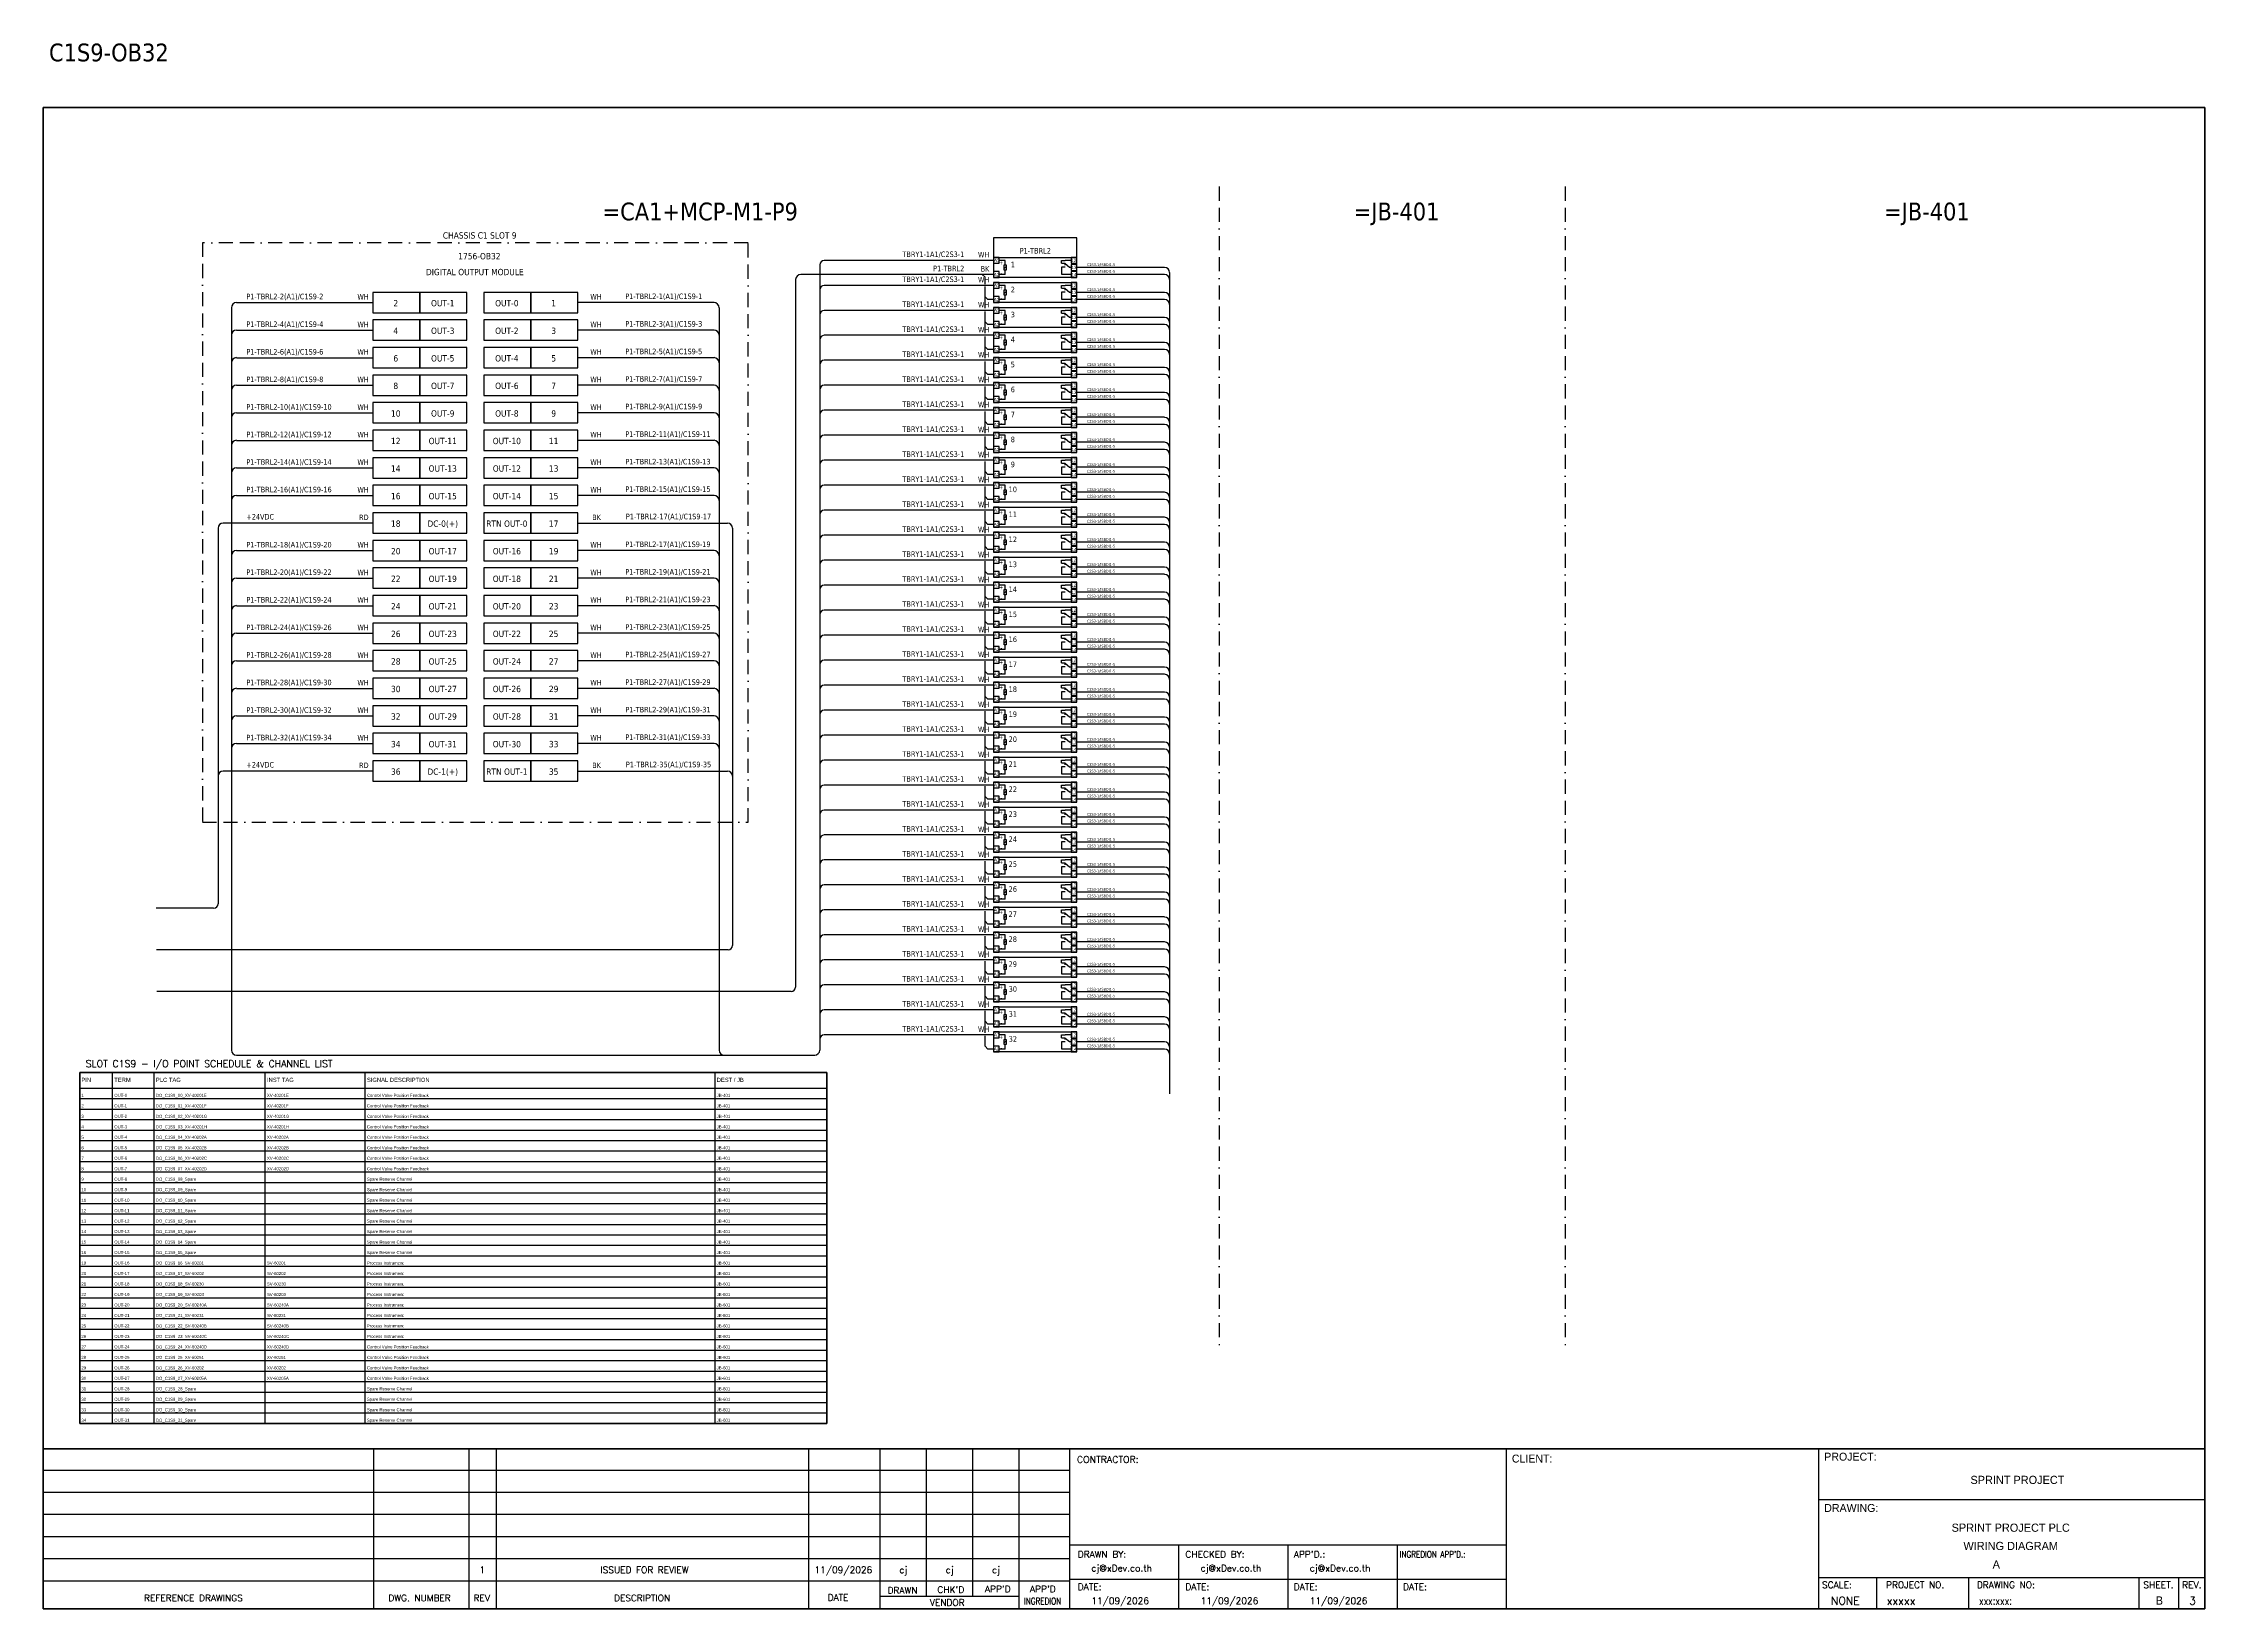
# Model space of a CAD drawing. Header units: millimetres. Extents: x 0 to 62600, y 0 to 14837.
# Drawn here: x 37740 to 41633, y 12017 to 14837 of the extents above; entities that cross this region are included whole.
import ezdxf
from ezdxf.enums import TextEntityAlignment as Align

# ---------------------------------------------------------------- set-up
doc = ezdxf.new("R2010")
doc.units = ezdxf.units.MM
doc.linetypes.add('BORDERX2', pattern=[88.9, 25.4, -12.7, 25.4, -12.7, 0, -12.7])
for name, color, linetype in [('GT_1', 9, 'Continuous'), ('HELPPOINT', 7, 'Continuous'), ('MEMBER', 7, 'Continuous'), ('x01001-FrameArea', 2, 'BORDERX2')]:
    doc.layers.add(name, color=color, linetype=linetype)
doc.layers.add('IE-EQUIP', color=253, linetype='Continuous', lineweight=25)
doc.layers.add('IE-WIRE', color=7, linetype='Continuous', lineweight=25)
doc.styles.add('HTX11', font='O8111901')
doc.styles.add('ROMANS', font='romans.shx', dxfattribs={"width": 0.85, "height": 25})
doc.styles.get("Standard").update_dxf_attribs({"font": 'arial.ttf'})
doc.styles.add('Tahoma', font='')
doc.styles.get('Tahoma').set_extended_font_data('Tahoma')

# ---------------------------------------------------------------- blocks, each defined once
blk = doc.blocks.new('xRY-SPDT-11')
at = {"color": 1, "ltscale": 25.4}
for p, q in [((0, 0), (0, -10.5)), ((10.4, 0), (0, 0)), ((0, 0), (150.3, 0)), ((0, 0), (0, -36)), ((10.4, -10.5), (10.4, 0)), ((140, 0), (140, -10.5)), ((150.3, 0), (140, 0)), ((150.3, -36), (150.3, 0)), ((150.3, -10.5), (150.3, 0)), ((150.3, -36), (150.3, 0)), ((0, -10.5), (10.4, -10.5)), ((0, -25.5), (0, -36)), ((10.4, -25.5), (0, -25.5)), ((0, -36), (10.4, -36)), ((150.3, -36), (0, -36)), ((20.7, -5.2), (10.4, -5.2)), ((10.4, -36), (10.4, -25.5)), ((20.7, -30.8), (10.4, -30.8)), ((22.8, -16.3), (19.4, -19.7)), ((20.7, -13.3), (20.7, -5.2)), ((20.7, -30.8), (20.7, -22.7)), ((122.2, -10.4), (122.2, -5.2)), ((122.2, -5.2), (128.9, -5.2)), ((122.2, -10.4), (128.9, -10.4)), ((123.2, -30.8), (123.2, -17)), ((123.2, -17), (128.9, -17)), ((140, -30.8), (123.2, -30.8)), ((140, -5.2), (128.9, -5.2)), ((128.9, -13.8), (128.9, -10.4)), ((136.9, -18), (128.9, -11.6)), ((140, -18), (136.9, -18)), ((140, -10.5), (150.3, -10.5)), ((140, -12.8), (140, -23.3)), ((150.3, -12.8), (140, -12.8)), ((140, -23.3), (150.3, -23.3)), ((140, -25.5), (140, -36)), ((150.3, -25.5), (140, -25.5)), ((140, -36), (150.3, -36)), ((150.3, -23.3), (150.3, -12.8)), ((150.3, -36), (150.3, -25.5))]:
    blk.add_line(p, q, dxfattribs=at)
blk.add_lwpolyline([(22.8, -22.7), (19.4, -22.7), (19.4, -13.3), (22.8, -13.3)], close=True, dxfattribs=at)
at = {"color": 1}
for s, p in [('A2', (5.4, -30.9)), ('A1', (5.8, -5)), ('12', (144.4, -5.3)), ('13', (144.8, -17.9)), ('14', (145, -30.8))]:
    blk.add_text(s, height=5.91, dxfattribs=at).set_placement(p, align=Align.MIDDLE_CENTER)
at = {"color": 1, "style": 'Tahoma'}
for s, p in [('+', (13.9, -9.3)), ('+', (13.9, -9.3)), ('-', (13.9, -28.2))]:
    blk.add_text(s, height=6.84, dxfattribs=at).set_placement(p, align=Align.MIDDLE_CENTER)
blk = doc.blocks.new('*U42')
at = {"layer": 'x01001-FrameArea'}
blk.add_blockref('xRY-SPDT-11', (-75.2, 18), dxfattribs=at)
blk = doc.blocks.new('*U39')
at = {"layer": 'x01001-FrameArea', "color": 0, "linetype": 'ByBlock', "lineweight": -2, "transparency": 16777216}
for p in [(0, 0), (0, -45), (0, -90), (0, -135), (0, -180), (0, -225), (0, -270), (0, -315), (0, -360), (0, -405), (0, -450), (0, -495), (0, -540), (0, -585), (0, -630), (0, -675), (0, -720), (0, -765), (0, -810), (0, -855), (0, -900), (0, -945), (0, -990), (0, -1035), (0, -1080), (0, -1125), (0, -1170), (0, -1215), (0, -1260), (0, -1305), (0, -1350), (0, -1395)]:
    blk.add_blockref('*U42', p, dxfattribs=at)
blk = doc.blocks.new('*U43')
at = {"color": 4, "style": 'Tahoma'}
for s, height, p in [('TBRY1-1A1/C2S3-1', 9.949, (36.2, -4.1)), ('WH', 9.95, (81.3, -4.8))]:
    blk.add_text(s, height=height, dxfattribs=at).set_placement(p, align=Align.RIGHT)
blk = doc.blocks.new('*U40')
at = {"layer": 'x01001-FrameArea', "color": 0, "linetype": 'ByBlock', "lineweight": -2, "transparency": 16777216}
for p in [(0, 0), (0, -45), (0, -90), (0, -135), (0, -180), (0, -225), (0, -270), (0, -315), (0, -360), (0, -405), (0, -450), (0, -495), (0, -540), (0, -585), (0, -630), (0, -675), (0, -720), (0, -765), (0, -810), (0, -855), (0, -900), (0, -945), (0, -990), (0, -1035), (0, -1080), (0, -1125), (0, -1170), (0, -1215), (0, -1260), (0, -1305), (0, -1350), (0, -1395)]:
    blk.add_blockref('*U43', p, dxfattribs=at)
blk = doc.blocks.new('*U44')
at = {"layer": 'IE-WIRE', "color": 4, "ltscale": 25.4}
for p, q in [((74.2, 7.2), (-83.4, 7.2)), ((74.2, -5.6), (-83.4, -5.6))]:
    blk.add_line(p, q, dxfattribs=at)
for centre in [(74.2, -2), (74.2, -14.8)]:
    blk.add_arc(centre, 9.17, 0, 90, dxfattribs=at)
at = {"color": 4, "style": 'Tahoma'}
for p in [(-65.4, 9.6), (-65.4, -2.4)]:
    blk.add_text('C2S3-1/ISBDI1-5', height=4.974, dxfattribs=at).set_placement(p)
blk = doc.blocks.new('*U41')
at = {"layer": 'x01001-FrameArea', "color": 0, "linetype": 'ByBlock', "lineweight": -2, "transparency": 16777216}
for p in [(0, 0), (0, -45), (0, -90), (0, -135), (0, -180), (0, -225), (0, -270), (0, -315), (0, -360), (0, -405), (0, -450), (0, -495), (0, -540), (0, -585), (0, -630), (0, -675), (0, -720), (0, -765), (0, -810), (0, -855), (0, -900), (0, -945), (0, -990), (0, -1035), (0, -1080), (0, -1125), (0, -1170), (0, -1215), (0, -1260), (0, -1305), (0, -1350), (0, -1395)]:
    blk.add_blockref('*U44', p, dxfattribs=at)

msp = doc.modelspace()

# ---------------------------------------------------------------- linework, layer by layer
for p, q in [((39431, 14420.1), (39436, 14415.1)), ((39436, 14402.6), (39436, 14415.1)), ((39436, 14359.4), (39436, 14398.6)), ((39441, 14375.1), (39436, 14380.1)), ((39451.4, 14375.1), (39441, 14375.1)), ((39436, 14314.4), (39436, 14353.6)), ((39441, 14330.1), (39436, 14335.1)), ((39451.4, 14330.1), (39441, 14330.1)), ((39436, 14269.4), (39436, 14308.6)), ((39441, 14285.1), (39436, 14290.1)), ((39436, 14224.4), (39436, 14263.6)), ((39451.4, 14285.1), (39441, 14285.1)), ((39441, 14240.1), (39436, 14245.1)), ((39436, 14179.4), (39436, 14218.6)), ((39451.4, 14240.1), (39441, 14240.1)), ((39441, 14195.1), (39436, 14200.1)), ((39436, 14134.4), (39436, 14173.6)), ((39451.4, 14195.1), (39441, 14195.1)), ((39441, 14150.1), (39436, 14155.1)), ((39451.4, 14150.1), (39441, 14150.1)), ((39436, 14089.4), (39436, 14128.6)), ((39441, 14105.1), (39436, 14110.1)), ((39451.4, 14105.1), (39441, 14105.1)), ((39436, 14044.4), (39436, 14083.6)), ((39441, 14060.1), (39436, 14065.1)), ((39451.4, 14060.1), (39441, 14060.1)), ((39436, 13999.4), (39436, 14038.6)), ((39441, 14015.1), (39436, 14020.1)), ((39436, 13954.4), (39436, 13993.6)), ((39451.4, 14015.1), (39441, 14015.1)), ((39441, 13970.1), (39436, 13975.1)), ((39436, 13909.4), (39436, 13948.6)), ((39451.4, 13970.1), (39441, 13970.1)), ((39441, 13925.1), (39436, 13930.1)), ((39436, 13864.4), (39436, 13903.6)), ((39451.4, 13925.1), (39441, 13925.1)), ((39441, 13880.1), (39436, 13885.1)), ((39451.4, 13880.1), (39441, 13880.1)), ((39436, 13819.4), (39436, 13858.6)), ((39441, 13835.1), (39436, 13840.1)), ((39451.4, 13835.1), (39441, 13835.1)), ((39436, 13774.4), (39436, 13813.6)), ((39441, 13790.1), (39436, 13795.1)), ((39451.4, 13790.1), (39441, 13790.1)), ((39436, 13729.4), (39436, 13768.6)), ((39441, 13745.1), (39436, 13750.1)), ((39451.4, 13745.1), (39441, 13745.1)), ((39436, 13684.4), (39436, 13723.6)), ((39441, 13700.1), (39436, 13705.1)), ((39436, 13639.4), (39436, 13678.6)), ((39451.4, 13700.1), (39441, 13700.1)), ((39441, 13655.1), (39436, 13660.1)), ((39436, 13594.4), (39436, 13633.6)), ((39451.4, 13655.1), (39441, 13655.1)), ((39441, 13610.1), (39436, 13615.1)), ((39436, 13549.4), (39436, 13588.6)), ((39451.4, 13610.1), (39441, 13610.1)), ((39441, 13565.1), (39436, 13570.1)), ((39451.4, 13565.1), (39441, 13565.1)), ((39436, 13504.4), (39436, 13543.6)), ((39441, 13520.1), (39436, 13525.1)), ((39451.4, 13520.1), (39441, 13520.1)), ((39436, 13459.4), (39436, 13498.6)), ((39441, 13475.1), (39436, 13480.1)), ((39451.4, 13475.1), (39441, 13475.1)), ((39436, 13414.4), (39436, 13453.6)), ((39441, 13430.1), (39436, 13435.1)), ((39436, 13369.4), (39436, 13408.6)), ((39451.4, 13430.1), (39441, 13430.1)), ((39441, 13385.1), (39436, 13390.1)), ((39436, 13324.4), (39436, 13363.6)), ((39451.4, 13385.1), (39441, 13385.1)), ((39441, 13340.1), (39436, 13345.1)), ((39436, 13279.4), (39436, 13318.6)), ((39451.4, 13340.1), (39441, 13340.1)), ((39441, 13295.1), (39436, 13300.1)), ((39451.4, 13295.1), (39441, 13295.1)), ((39436, 13234.4), (39436, 13273.6)), ((39441, 13250.1), (39436, 13255.1)), ((39451.4, 13250.1), (39441, 13250.1)), ((39436, 13189.4), (39436, 13228.6)), ((39441, 13205.1), (39436, 13210.1)), ((39451.4, 13205.1), (39441, 13205.1)), ((39436, 13144.4), (39436, 13183.6)), ((39441, 13160.1), (39436, 13165.1)), ((39451.4, 13160.1), (39441, 13160.1)), ((39436, 13099.4), (39436, 13138.6)), ((39441, 13115.1), (39436, 13120.1)), ((39436, 13054.4), (39436, 13093.6)), ((39451.4, 13115.1), (39441, 13115.1)), ((39441, 13070.1), (39436, 13075.1)), ((39436, 13030.1), (39436, 13048.6)), ((39451.4, 13070.1), (39441, 13070.1)), ((39441, 13025.1), (39436, 13030.1)), ((39451.4, 13025.1), (39441, 13025.1))]:
    msp.add_line(p, q)
at = {"color": 1, "ltscale": 25.4}
for p, q in [((38054.6, 13963.4), (38054.6, 13286.8)), ((38333.1, 13972.5), (38063.7, 13972.5))]:
    msp.add_line(p, q, dxfattribs=at)
at = {"color": 7}
for p, q in [((37864.7, 12350.7), (37864.7, 12982.8)), ((37939.7, 12350.7), (37939.7, 12982.8)), ((38139.7, 12350.7), (38139.7, 12982.8)), ((38319.7, 12350.7), (38319.7, 12982.8)), ((38949.7, 12350.7), (38949.7, 12982.8)), ((37805.4, 12954.8), (39151.2, 12954.8))]:
    msp.add_line(p, q, dxfattribs=at)
at = {"color": 8}
for p, q in [((37805.4, 12935.9), (39151.2, 12935.9)), ((37805.4, 12917), (39151.2, 12917)), ((37805.4, 12898.1), (39151.2, 12898.1)), ((37805.4, 12879.2), (39151.2, 12879.2)), ((37805.4, 12860.4), (39151.2, 12860.4)), ((37805.4, 12841.5), (39151.2, 12841.5)), ((37805.4, 12822.6), (39151.2, 12822.6)), ((37805.4, 12803.7), (39151.2, 12803.7)), ((37805.4, 12784.9), (39151.2, 12784.9)), ((37805.4, 12766), (39151.2, 12766)), ((37805.4, 12747.1), (39151.2, 12747.1)), ((37805.4, 12728.2), (39151.2, 12728.2)), ((37805.4, 12709.3), (39151.2, 12709.3)), ((37805.4, 12690.5), (39151.2, 12690.5)), ((37805.4, 12671.6), (39151.2, 12671.6)), ((37805.4, 12652.7), (39151.2, 12652.7)), ((37805.4, 12633.8), (39151.2, 12633.8)), ((37805.4, 12615), (39151.2, 12615)), ((37805.4, 12596.1), (39151.2, 12596.1)), ((37805.4, 12577.2), (39151.2, 12577.2)), ((37805.4, 12558.3), (39151.2, 12558.3)), ((37805.4, 12539.4), (39151.2, 12539.4)), ((37805.4, 12520.6), (39151.2, 12520.6)), ((37805.4, 12501.7), (39151.2, 12501.7)), ((37805.4, 12482.8), (39151.2, 12482.8)), ((37805.4, 12463.9), (39151.2, 12463.9)), ((37805.4, 12445), (39151.2, 12445)), ((37805.4, 12426.2), (39151.2, 12426.2)), ((37805.4, 12407.3), (39151.2, 12407.3)), ((37805.4, 12388.4), (39151.2, 12388.4)), ((37805.4, 12369.5), (39151.2, 12369.5))]:
    msp.add_line(p, q, dxfattribs=at)
at = {"color": 4}
for p, q in [((41042, 12073), (41042, 12016.9)), ((41207.3, 12073), (41207.3, 12016.9))]:
    msp.add_line(p, q, dxfattribs=at)
at = {"color": 4, "ltscale": 0.5}
for p, q in [((41514.4, 12073), (41514.4, 12016.9)), ((41514.4, 12073), (41514.4, 12016.9)), ((41585.6, 12073), (41585.6, 12016.9)), ((41585.6, 12073), (41585.6, 12016.9))]:
    msp.add_line(p, q, dxfattribs=at)
at = {"color": 4, "ltscale": 25.4}
msp.add_lwpolyline([(39451.4, 14450.9), (39601.7, 14450.9), (39601.7, 14486.1), (39451.4, 14486.1)], close=True, dxfattribs=at)
at = {"color": 7}
msp.add_lwpolyline([(37805.4, 12350.7), (39151.2, 12350.7), (39151.2, 12982.8), (37805.4, 12982.8), (37805.4, 12350.7)], dxfattribs=at)
msp.add_lwpolyline([(37805.4, 12982.7), (39151.2, 12982.7), (39151.2, 12350.6), (37805.4, 12350.6)], close=True)
at = {"color": 1, "ltscale": 25.4}
msp.add_arc((38063.7, 13963.4), 9.14, 90, 180, dxfattribs=at)
at = {"layer": 'GT_1', "color": 4}
for p, q in [((38335.1, 12016.9), (38335.1, 12305)), ((38507, 12016.9), (38507, 12305)), ((38556.2, 12016.9), (38556.2, 12305)), ((39118.8, 12016.9), (39118.8, 12305)), ((39247.1, 12016.9), (39247.1, 12305)), ((39330.7, 12038.7), (39330.7, 12305)), ((39414.2, 12038.7), (39414.2, 12305)), ((39497.5, 12016.9), (39497.5, 12305)), ((39588.5, 12016.9), (39588.5, 12305)), ((40375.5, 12016.9), (40375.5, 12305)), ((40937.8, 12016.9), (40937.8, 12305)), ((40937.8, 12016.9), (40937.8, 12305)), ((40937.8, 12016.9), (40937.8, 12305)), ((39588.5, 12266.2), (37739.7, 12266.2)), ((39588.5, 12226.4), (37739.7, 12226.4)), ((39588.5, 12186.4), (37739.7, 12186.4)), ((39588.5, 12146.5), (37739.7, 12146.5)), ((40375.5, 12131.2), (39588.5, 12131.2)), ((39785.3, 12016.9), (39785.3, 12131.2)), ((39982, 12016.9), (39982, 12131.2)), ((40178.8, 12016.9), (40178.8, 12131.2)), ((39588.5, 12106.6), (37739.7, 12106.6)), ((40375.5, 12069.7), (39588.5, 12069.7)), ((40937.8, 12073), (41633, 12073)), ((39588.4, 12066.7), (37739.7, 12066.7)), ((39497.5, 12038.7), (39247.1, 12038.7))]:
    msp.add_line(p, q, dxfattribs=at)
at = {"layer": 'HELPPOINT', "color": 4, "lineweight": 35}
for p, q in [((37739.7, 12016.9), (37739.7, 14721.1)), ((37739.7, 14721.1), (41633, 14721.1)), ((37739.7, 12016.9), (37739.7, 14721.1)), ((37739.7, 14721.1), (41633, 14721.1)), ((41633, 14721.1), (41633, 12016.9)), ((41633, 14721.1), (41633, 12016.9)), ((41633, 12016.9), (37739.7, 12016.9)), ((41633, 12016.9), (37739.7, 12016.9))]:
    msp.add_line(p, q, dxfattribs=at)
at = {"layer": 'HELPPOINT', "color": 4}
for p, q in [((40937.8, 12213.4), (41633, 12213.4)), ((40937.8, 12213.4), (41633, 12213.4)), ((40937.8, 12073), (41633, 12073))]:
    msp.add_line(p, q, dxfattribs=at)
at = {"layer": 'IE-EQUIP', "linetype": 'Continuous', "ltscale": 25.4}
for points in [[(38333.1, 14351.3), (38417.8, 14351.3), (38417.8, 14388), (38333.1, 14388)], [(38417.8, 14351.3), (38502.4, 14351.3), (38502.4, 14388), (38417.8, 14388)], [(38533.3, 14351.3), (38617.9, 14351.3), (38617.9, 14388), (38533.3, 14388)], [(38617.9, 14351.3), (38702.6, 14351.3), (38702.6, 14388), (38617.9, 14388)], [(38333.1, 14301.6), (38417.8, 14301.6), (38417.8, 14338.3), (38333.1, 14338.3)], [(38417.8, 14301.6), (38502.4, 14301.6), (38502.4, 14338.3), (38417.8, 14338.3)], [(38533.3, 14301.6), (38617.9, 14301.6), (38617.9, 14338.3), (38533.3, 14338.3)], [(38617.9, 14301.6), (38702.6, 14301.6), (38702.6, 14338.3), (38617.9, 14338.3)], [(38333.1, 14252), (38417.8, 14252), (38417.8, 14288.7), (38333.1, 14288.7)], [(38417.8, 14252), (38502.4, 14252), (38502.4, 14288.7), (38417.8, 14288.7)], [(38533.3, 14252), (38617.9, 14252), (38617.9, 14288.7), (38533.3, 14288.7)], [(38617.9, 14252), (38702.6, 14252), (38702.6, 14288.7), (38617.9, 14288.7)], [(38333.1, 14202.4), (38417.8, 14202.4), (38417.8, 14239.1), (38333.1, 14239.1)], [(38417.8, 14202.4), (38502.4, 14202.4), (38502.4, 14239.1), (38417.8, 14239.1)], [(38533.3, 14202.4), (38617.9, 14202.4), (38617.9, 14239.1), (38533.3, 14239.1)], [(38617.9, 14202.4), (38702.6, 14202.4), (38702.6, 14239.1), (38617.9, 14239.1)], [(38333.1, 14152.7), (38417.8, 14152.7), (38417.8, 14189.4), (38333.1, 14189.4)], [(38417.8, 14152.7), (38502.4, 14152.7), (38502.4, 14189.4), (38417.8, 14189.4)], [(38533.3, 14152.7), (38617.9, 14152.7), (38617.9, 14189.4), (38533.3, 14189.4)], [(38617.9, 14152.7), (38702.6, 14152.7), (38702.6, 14189.4), (38617.9, 14189.4)], [(38333.1, 14103.1), (38417.8, 14103.1), (38417.8, 14139.8), (38333.1, 14139.8)], [(38417.8, 14103.1), (38502.4, 14103.1), (38502.4, 14139.8), (38417.8, 14139.8)], [(38533.3, 14103.1), (38617.9, 14103.1), (38617.9, 14139.8), (38533.3, 14139.8)], [(38617.9, 14103.1), (38702.6, 14103.1), (38702.6, 14139.8), (38617.9, 14139.8)], [(38333.1, 14053.5), (38417.8, 14053.5), (38417.8, 14090.2), (38333.1, 14090.2)], [(38417.8, 14053.5), (38502.4, 14053.5), (38502.4, 14090.2), (38417.8, 14090.2)], [(38533.3, 14053.5), (38617.9, 14053.5), (38617.9, 14090.2), (38533.3, 14090.2)], [(38617.9, 14053.5), (38702.6, 14053.5), (38702.6, 14090.2), (38617.9, 14090.2)], [(38333.1, 14003.8), (38417.8, 14003.8), (38417.8, 14040.5), (38333.1, 14040.5)], [(38417.8, 14003.8), (38502.4, 14003.8), (38502.4, 14040.5), (38417.8, 14040.5)], [(38533.3, 14003.8), (38617.9, 14003.8), (38617.9, 14040.5), (38533.3, 14040.5)], [(38617.9, 14003.8), (38702.6, 14003.8), (38702.6, 14040.5), (38617.9, 14040.5)], [(38333.1, 13954.2), (38417.8, 13954.2), (38417.8, 13990.9), (38333.1, 13990.9)], [(38417.8, 13954.2), (38502.4, 13954.2), (38502.4, 13990.9), (38417.8, 13990.9)], [(38533.3, 13954.2), (38617.9, 13954.2), (38617.9, 13990.9), (38533.3, 13990.9)], [(38617.9, 13954.2), (38702.6, 13954.2), (38702.6, 13990.9), (38617.9, 13990.9)], [(38333.1, 13904.6), (38417.8, 13904.6), (38417.8, 13941.3), (38333.1, 13941.3)], [(38417.8, 13904.6), (38502.4, 13904.6), (38502.4, 13941.3), (38417.8, 13941.3)], [(38533.3, 13904.6), (38617.9, 13904.6), (38617.9, 13941.3), (38533.3, 13941.3)], [(38617.9, 13904.6), (38702.6, 13904.6), (38702.6, 13941.3), (38617.9, 13941.3)], [(38333.1, 13854.9), (38417.8, 13854.9), (38417.8, 13891.6), (38333.1, 13891.6)], [(38417.8, 13854.9), (38502.4, 13854.9), (38502.4, 13891.6), (38417.8, 13891.6)], [(38533.3, 13854.9), (38617.9, 13854.9), (38617.9, 13891.6), (38533.3, 13891.6)], [(38617.9, 13854.9), (38702.6, 13854.9), (38702.6, 13891.6), (38617.9, 13891.6)], [(38333.1, 13805.3), (38417.8, 13805.3), (38417.8, 13842), (38333.1, 13842)], [(38417.8, 13805.3), (38502.4, 13805.3), (38502.4, 13842), (38417.8, 13842)], [(38533.3, 13805.3), (38617.9, 13805.3), (38617.9, 13842), (38533.3, 13842)], [(38617.9, 13805.3), (38702.6, 13805.3), (38702.6, 13842), (38617.9, 13842)], [(38333.1, 13755.7), (38417.8, 13755.7), (38417.8, 13792.4), (38333.1, 13792.4)], [(38417.8, 13755.7), (38502.4, 13755.7), (38502.4, 13792.4), (38417.8, 13792.4)], [(38533.3, 13755.7), (38617.9, 13755.7), (38617.9, 13792.4), (38533.3, 13792.4)], [(38617.9, 13755.7), (38702.6, 13755.7), (38702.6, 13792.4), (38617.9, 13792.4)], [(38333.1, 13706), (38417.8, 13706), (38417.8, 13742.7), (38333.1, 13742.7)], [(38417.8, 13706), (38502.4, 13706), (38502.4, 13742.7), (38417.8, 13742.7)], [(38533.3, 13706), (38617.9, 13706), (38617.9, 13742.7), (38533.3, 13742.7)], [(38617.9, 13706), (38702.6, 13706), (38702.6, 13742.7), (38617.9, 13742.7)], [(38333.1, 13656.4), (38417.8, 13656.4), (38417.8, 13693.1), (38333.1, 13693.1)], [(38417.8, 13656.4), (38502.4, 13656.4), (38502.4, 13693.1), (38417.8, 13693.1)], [(38533.3, 13656.4), (38617.9, 13656.4), (38617.9, 13693.1), (38533.3, 13693.1)], [(38617.9, 13656.4), (38702.6, 13656.4), (38702.6, 13693.1), (38617.9, 13693.1)], [(38333.1, 13606.8), (38417.8, 13606.8), (38417.8, 13643.5), (38333.1, 13643.5)], [(38417.8, 13606.8), (38502.4, 13606.8), (38502.4, 13643.5), (38417.8, 13643.5)], [(38533.3, 13606.8), (38617.9, 13606.8), (38617.9, 13643.5), (38533.3, 13643.5)], [(38617.9, 13606.8), (38702.6, 13606.8), (38702.6, 13643.5), (38617.9, 13643.5)], [(38333.1, 13557.1), (38417.8, 13557.1), (38417.8, 13593.8), (38333.1, 13593.8)], [(38417.8, 13557.1), (38502.4, 13557.1), (38502.4, 13593.8), (38417.8, 13593.8)], [(38533.3, 13557.1), (38617.9, 13557.1), (38617.9, 13593.8), (38533.3, 13593.8)], [(38617.9, 13557.1), (38702.6, 13557.1), (38702.6, 13593.8), (38617.9, 13593.8)], [(38333.1, 13507.5), (38417.8, 13507.5), (38417.8, 13544.2), (38333.1, 13544.2)], [(38417.8, 13507.5), (38502.4, 13507.5), (38502.4, 13544.2), (38417.8, 13544.2)], [(38533.3, 13507.5), (38617.9, 13507.5), (38617.9, 13544.2), (38533.3, 13544.2)], [(38617.9, 13507.5), (38702.6, 13507.5), (38702.6, 13544.2), (38617.9, 13544.2)]]:
    msp.add_lwpolyline(points, close=True, dxfattribs=at)
at = {"layer": 'IE-WIRE', "color": 4, "ltscale": 25.4}
for p, q in [((39451.4, 14445.6), (39146.3, 14445.6)), ((39138.3, 14437.6), (39138.3, 13023.2)), ((39768.5, 14423.7), (39768.5, 12944.1)), ((38087.9, 14369.6), (38333.1, 14369.6)), ((38947.9, 14369.6), (38702.6, 14369.6)), ((39451.4, 14400.6), (39146.3, 14400.6)), ((38078.7, 14360.4), (38078.7, 13023.2)), ((38957, 14360.4), (38957, 13023.2)), ((39451.4, 14355.6), (39146.3, 14355.6)), ((38087.9, 14320), (38333.1, 14320)), ((38947.9, 14320), (38702.6, 14320)), ((39451.4, 14310.6), (39146.3, 14310.6)), ((38087.9, 14270.3), (38333.1, 14270.3)), ((38947.9, 14270.3), (38702.6, 14270.3)), ((39451.4, 14265.6), (39146.3, 14265.6)), ((38087.9, 14220.7), (38333.1, 14220.7)), ((38947.9, 14220.7), (38702.6, 14220.7)), ((39451.4, 14220.6), (39146.3, 14220.6)), ((39451.4, 14175.6), (39146.3, 14175.6)), ((38087.9, 14171.1), (38333.1, 14171.1)), ((38947.9, 14171.1), (38702.6, 14171.1)), ((38087.9, 14121.4), (38333.1, 14121.4)), ((38947.9, 14121.4), (38702.6, 14121.4)), ((39451.4, 14130.6), (39146.3, 14130.6)), ((38087.9, 14071.8), (38333.1, 14071.8)), ((38947.9, 14071.8), (38702.6, 14071.8)), ((39451.4, 14085.6), (39146.3, 14085.6)), ((38087.9, 14022.2), (38333.1, 14022.2)), ((38947.9, 14022.2), (38702.6, 14022.2)), ((39451.4, 14040.6), (39146.3, 14040.6)), ((39451.4, 13995.6), (39146.3, 13995.6)), ((39451.4, 13950.6), (39146.3, 13950.6)), ((38087.9, 13922.9), (38333.1, 13922.9)), ((38947.9, 13922.9), (38702.6, 13922.9)), ((39451.4, 13905.6), (39146.3, 13905.6)), ((38087.9, 13873.3), (38333.1, 13873.3)), ((38947.9, 13873.3), (38702.6, 13873.3)), ((39451.4, 13860.6), (39146.3, 13860.6)), ((38087.9, 13823.6), (38333.1, 13823.6)), ((38947.9, 13823.6), (38702.6, 13823.6)), ((39451.4, 13815.6), (39146.3, 13815.6)), ((38087.9, 13774), (38333.1, 13774)), ((38947.9, 13774), (38702.6, 13774)), ((39451.4, 13770.6), (39146.3, 13770.6)), ((38087.9, 13724.4), (38333.1, 13724.4)), ((38947.9, 13724.4), (38702.6, 13724.4)), ((39451.4, 13725.6), (39146.3, 13725.6)), ((38087.9, 13674.7), (38333.1, 13674.7)), ((38947.9, 13674.7), (38702.6, 13674.7)), ((39451.4, 13680.6), (39146.3, 13680.6)), ((39451.4, 13635.6), (39146.3, 13635.6)), ((38087.9, 13625.1), (38333.1, 13625.1)), ((38947.9, 13625.1), (38702.6, 13625.1)), ((39451.4, 13590.6), (39146.3, 13590.6)), ((38087.9, 13575.5), (38333.1, 13575.5)), ((38947.9, 13575.5), (38702.6, 13575.5)), ((39451.4, 13545.6), (39146.3, 13545.6)), ((39451.4, 13500.6), (39146.3, 13500.6)), ((39451.4, 13455.6), (39146.3, 13455.6)), ((39451.4, 13410.6), (39146.3, 13410.6)), ((39451.4, 13365.6), (39146.3, 13365.6)), ((39451.4, 13320.6), (39146.3, 13320.6)), ((39451.4, 13275.6), (39146.3, 13275.6)), ((39451.4, 13230.6), (39146.3, 13230.6)), ((39451.4, 13185.6), (39146.3, 13185.6)), ((39451.4, 13140.6), (39146.3, 13140.6)), ((39451.4, 13095.6), (39146.3, 13095.6)), ((39451.4, 13050.6), (39146.3, 13050.6))]:
    msp.add_line(p, q, dxfattribs=at)
at = {"layer": 'IE-WIRE', "color": 7, "ltscale": 25.4}
for p, q in [((39094.8, 14410.9), (39094.8, 13136.7)), ((38702.6, 13972.5), (38972, 13972.5)), ((38981.1, 13963.4), (38981.1, 13211.8)), ((38702.6, 13525.8), (38972, 13525.8)), ((38973.1, 13203.8), (37943.8, 13203.8)), ((39086.8, 13128.7), (37944.5, 13128.7))]:
    msp.add_line(p, q, dxfattribs=at)
at = {"layer": 'IE-WIRE', "ltscale": 25.4}
msp.add_line((39451.4, 14420.1), (39104, 14420.1), dxfattribs=at)
at = {"layer": 'IE-WIRE', "color": 1, "ltscale": 25.4}
for p, q in [((38333.1, 13525.8), (38063.7, 13525.8)), ((38046.6, 13278.8), (37943.1, 13278.8))]:
    msp.add_line(p, q, dxfattribs=at)
at = {"layer": 'IE-WIRE', "color": 4}
msp.add_line((38087.8, 13014), (39129.2, 13014), dxfattribs=at)
at = {"layer": 'IE-WIRE', "color": 4, "ltscale": 25.4}
for centre, radius, start, end in [((39146.3, 14437.6), 8, 90, 180), ((38087.9, 14360.4), 9.17, 90, 180), ((38947.9, 14360.4), 9.17, 0, 90), ((39146.3, 14392.6), 8, 90, 180), ((39146.3, 14347.6), 8, 90, 180), ((38087.9, 14310.8), 9.17, 90, 180), ((38947.9, 14310.8), 9.17, 0, 90), ((39146.3, 14302.6), 8, 90, 180), ((38087.9, 14261.2), 9.17, 90, 180), ((38947.9, 14261.2), 9.17, 0, 90), ((39146.3, 14257.6), 8, 90, 180), ((38087.9, 14211.5), 9.17, 90, 180), ((38947.9, 14211.5), 9.17, 0, 90), ((39146.3, 14212.6), 8, 90, 180), ((39146.3, 14167.6), 8, 90, 180), ((38087.9, 14161.9), 9.17, 90, 180), ((38947.9, 14161.9), 9.17, 0, 90), ((38087.9, 14112.3), 9.17, 90, 180), ((38947.9, 14112.3), 9.17, 0, 90), ((39146.3, 14122.6), 8, 90, 180), ((38087.9, 14062.6), 9.17, 90, 180), ((38947.9, 14062.6), 9.17, 0, 90), ((39146.3, 14077.6), 8, 90, 180), ((38087.9, 14013), 9.17, 90, 180), ((38947.9, 14013), 9.17, 0, 90), ((39146.3, 14032.6), 8, 90, 180), ((39146.3, 13987.6), 8, 90, 180), ((39146.3, 13942.6), 8, 90, 180), ((38087.9, 13913.7), 9.17, 90, 180), ((38947.9, 13913.7), 9.17, 0, 90), ((39146.3, 13897.6), 8, 90, 180), ((38087.9, 13864.1), 9.17, 90, 180), ((38947.9, 13864.1), 9.17, 0, 90), ((39146.3, 13852.6), 8, 90, 180), ((38087.9, 13814.5), 9.17, 90, 180), ((38947.9, 13814.5), 9.17, 0, 90), ((39146.3, 13807.6), 8, 90, 180), ((38087.9, 13764.8), 9.17, 90, 180), ((38947.9, 13764.8), 9.17, 0, 90), ((39146.3, 13762.6), 8, 90, 180), ((38087.9, 13715.2), 9.17, 90, 180), ((38947.9, 13715.2), 9.17, 0, 90), ((39146.3, 13717.6), 8, 90, 180), ((38087.9, 13665.6), 9.17, 90, 180), ((38947.9, 13665.6), 9.17, 0, 90), ((39146.3, 13672.6), 8, 90, 180), ((39146.3, 13627.6), 8, 90, 180), ((38087.9, 13615.9), 9.17, 90, 180), ((38947.9, 13615.9), 9.17, 0, 90), ((39146.3, 13582.6), 8, 90, 180), ((38087.9, 13566.3), 9.17, 90, 180), ((38947.9, 13566.3), 9.17, 0, 90), ((39146.3, 13537.6), 8, 90, 180), ((39146.3, 13492.6), 8, 90, 180), ((39146.3, 13447.6), 8, 90, 180), ((39146.3, 13402.6), 8, 90, 180), ((39146.3, 13357.6), 8, 90, 180), ((39146.3, 13312.6), 8, 90, 180), ((39146.3, 13267.6), 8, 90, 180), ((39146.3, 13222.6), 8, 90, 180), ((39146.3, 13177.6), 8, 90, 180), ((39146.3, 13132.6), 8, 90, 180), ((39146.3, 13087.6), 8, 90, 180), ((39146.3, 13042.6), 8, 90, 180)]:
    msp.add_arc(centre, radius, start, end, dxfattribs=at)
at = {"layer": 'IE-WIRE', "color": 7, "ltscale": 25.4}
for centre, radius, start, end in [((39104, 14410.9), 9.14, 90, 180), ((38972, 13963.4), 9.14, 0, 90), ((38972, 13516.7), 9.14, 0, 90), ((38973.1, 13211.8), 8, 270, 0), ((39086.8, 13136.7), 8, 270, 0)]:
    msp.add_arc(centre, radius, start, end, dxfattribs=at)
at = {"layer": 'IE-WIRE', "color": 1, "ltscale": 25.4}
for centre, radius, start, end in [((38063.7, 13516.7), 9.14, 90, 180), ((38046.6, 13286.8), 8, 270, 0)]:
    msp.add_arc(centre, radius, start, end, dxfattribs=at)
at = {"layer": 'IE-WIRE', "color": 4}
for centre, start, end in [((38087.8, 13023.2), 180, 270), ((38966.2, 13023.2), 180, 270), ((39129.2, 13023.2), 270, 0)]:
    msp.add_arc(centre, 9.14, start, end, dxfattribs=at)
at = {"layer": 'MEMBER', "color": 4, "lineweight": 35}
msp.add_line((37739.7, 12305), (41633, 12305), dxfattribs=at)
msp.add_line((37739.7, 12305), (41633, 12305), dxfattribs=at)
at = {"layer": 'MEMBER', "color": 4}
for p, q in [((40937.8, 12213.4), (41633, 12213.4)), ((40937.8, 12213.4), (41633, 12213.4)), ((40937.8, 12073), (41633, 12073)), ((40937.8, 12073), (41633, 12073))]:
    msp.add_line(p, q, dxfattribs=at)
at = {"layer": 'x01001-FrameArea'}
for p, q in [((39857.9, 14578.4), (39857.9, 12491.9)), ((40481, 14578.4), (40481, 12491.9))]:
    msp.add_line(p, q, dxfattribs=at)
msp.add_lwpolyline([(38026.4, 13433.5), (39009.4, 13433.5), (39009.4, 14477.3), (38026.4, 14477.3)], close=True, dxfattribs=at)

# ---------------------------------------------------------------- block references
for name, p in [('*U40', (39362.5, 14455.7)), ('*U39', (39526.6, 14432.8)), ('*U41', (39685.1, 14425.7))]:
    msp.add_blockref(name, p, dxfattribs=at)

# ---------------------------------------------------------------- texts
at = {"color": 2, "style": 'Tahoma'}
msp.add_text('C1S9-OB32', height=32, dxfattribs=at).set_placement((37750.1, 14804.1))
for s, height, p in [('=CA1+MCP-M1-P9', 32, (38923.1, 14533.7)), ('=JB-401', 32, (40177.4, 14533.7)), ('=JB-401', 32, (41132.5, 14533.7)), ('CHASSIS C1 SLOT 9', 11.441, (38525.9, 14490.6)), ('1756-OB32', 11.44, (38525.3, 14453.2)), ('DIGITAL OUTPUT MODULE', 11.441, (38517.1, 14424.6)), ('2', 11.4, (38374.7, 14368.5)), ('OUT-1', 11.44, (38459.3, 14368.5)), ('OUT-0', 11.44, (38574.8, 14368.5)), ('1', 11.4, (38659.1, 14368.5)), ('4', 11.4, (38374.7, 14318.8)), ('OUT-3', 11.44, (38459.3, 14318.8)), ('OUT-2', 11.44, (38574.8, 14318.8)), ('3', 11.4, (38659.1, 14318.8)), ('6', 11.4, (38374.7, 14269.2)), ('OUT-5', 11.44, (38459.3, 14269.2)), ('OUT-4', 11.44, (38574.8, 14269.2)), ('5', 11.4, (38659.1, 14269.2)), ('8', 11.4, (38374.7, 14219.6)), ('OUT-7', 11.44, (38459.3, 14219.6)), ('OUT-6', 11.44, (38574.8, 14219.6)), ('7', 11.4, (38659.1, 14219.6)), ('10', 11.44, (38374.7, 14169.9)), ('OUT-9', 11.44, (38459.3, 14169.9)), ('OUT-8', 11.44, (38574.8, 14169.9)), ('9', 11.4, (38659.1, 14169.9)), ('12', 11.44, (38374.7, 14120.3)), ('OUT-11', 11.44, (38459.3, 14120.3)), ('OUT-10', 11.44, (38574.8, 14120.3)), ('11', 11.44, (38659.1, 14120.3)), ('14', 11.44, (38374.7, 14070.7)), ('OUT-13', 11.44, (38459.3, 14070.7)), ('OUT-12', 11.44, (38574.8, 14070.7)), ('13', 11.44, (38659.1, 14070.7)), ('16', 11.44, (38374.7, 14021)), ('OUT-15', 11.44, (38459.3, 14021)), ('OUT-14', 11.44, (38574.8, 14021)), ('15', 11.44, (38659.1, 14021)), ('18', 11.44, (38374.7, 13971.4)), ('DC-0(+)', 11.44, (38459.3, 13971.4)), ('RTN OUT-0', 11.44, (38574.8, 13971.4)), ('17', 11.44, (38659.1, 13971.4)), ('20', 11.44, (38374.7, 13921.8)), ('OUT-17', 11.44, (38459.3, 13921.8)), ('OUT-16', 11.44, (38574.8, 13921.8)), ('19', 11.44, (38659.1, 13921.8)), ('22', 11.44, (38374.7, 13872.1)), ('OUT-19', 11.44, (38459.3, 13872.1)), ('OUT-18', 11.44, (38574.8, 13872.1)), ('21', 11.44, (38659.1, 13872.1)), ('24', 11.44, (38374.7, 13822.5)), ('OUT-21', 11.44, (38459.3, 13822.5)), ('OUT-20', 11.44, (38574.8, 13822.5)), ('23', 11.44, (38659.1, 13822.5)), ('26', 11.44, (38374.7, 13772.9)), ('OUT-23', 11.44, (38459.3, 13772.9)), ('OUT-22', 11.44, (38574.8, 13772.9)), ('25', 11.44, (38659.1, 13772.9)), ('28', 11.44, (38374.7, 13723.2)), ('OUT-25', 11.44, (38459.3, 13723.2)), ('OUT-24', 11.44, (38574.8, 13723.2)), ('27', 11.44, (38659.1, 13723.2)), ('30', 11.44, (38374.7, 13673.6)), ('OUT-27', 11.44, (38459.3, 13673.6)), ('OUT-26', 11.44, (38574.8, 13673.6)), ('29', 11.44, (38659.1, 13673.6)), ('32', 11.44, (38374.7, 13624)), ('OUT-29', 11.44, (38459.3, 13624)), ('OUT-28', 11.44, (38574.8, 13624)), ('31', 11.44, (38659.1, 13624)), ('34', 11.44, (38374.7, 13574.3)), ('OUT-31', 11.44, (38459.3, 13574.3)), ('OUT-30', 11.44, (38574.8, 13574.3)), ('33', 11.44, (38659.1, 13574.3)), ('36', 11.44, (38374.7, 13524.7)), ('DC-1(+)', 11.44, (38459.3, 13524.7)), ('RTN OUT-1', 11.44, (38574.8, 13524.7)), ('35', 11.44, (38659.1, 13524.7))]:
    msp.add_text(s, height=height, dxfattribs=at).set_placement(p, align=Align.MIDDLE_CENTER)
at = {"color": 4, "style": 'Tahoma'}
for s, p in [('P1-TBRL2', (39526.6, 14462.9)), ('1', (39486.1, 14438.1)), ('2', (39486.1, 14393.1)), ('3', (39486.1, 14348.1)), ('4', (39486.1, 14303.1)), ('5', (39486.1, 14258.1)), ('6', (39486.1, 14213.1)), ('7', (39486.1, 14168.1)), ('8', (39486.1, 14123.1)), ('9', (39486.1, 14078.1)), ('10', (39486.1, 14033.1)), ('11', (39486.1, 13988.1)), ('12', (39486.1, 13943.1)), ('13', (39486.1, 13898.1)), ('14', (39486.1, 13853.1)), ('15', (39486.1, 13808.1)), ('16', (39486.1, 13763.1)), ('17', (39486.1, 13718.1)), ('18', (39486.1, 13673.1)), ('19', (39486.1, 13628.1)), ('20', (39486.1, 13583.1)), ('21', (39486.1, 13538.1)), ('22', (39486.1, 13493.1)), ('23', (39486.1, 13448.1)), ('24', (39486.1, 13403.1)), ('25', (39486.1, 13358.1)), ('26', (39486.1, 13313.1)), ('27', (39486.1, 13268.1)), ('28', (39486.1, 13223.1)), ('29', (39486.1, 13178.1)), ('30', (39486.1, 13133.1)), ('31', (39486.1, 13088.1)), ('32', (39486.1, 13043.1))]:
    msp.add_text(s, height=9.95, dxfattribs=at).set_placement(p, align=Align.MIDDLE_CENTER)
at = {"style": 'Tahoma'}
for s, p in [('P1-TBRL2', (39398.7, 14426)), ('BK', (39443.9, 14425.3))]:
    msp.add_text(s, height=9.95, dxfattribs=at).set_placement(p, align=Align.RIGHT)
at = {"color": 4, "style": 'Tahoma'}
for s, height, p in [('P1-TBRL2-2(A1)/C1S9-2', 9.949, (38105.5, 14375.6)), ('WH', 9.95, (38305.6, 14374.9)), ('WH', 9.95, (38725.1, 14374.9)), ('P1-TBRL2-1(A1)/C1S9-1', 9.949, (38788, 14375.9)), ('P1-TBRL2-4(A1)/C1S9-4', 9.949, (38105.5, 14325.6)), ('WH', 9.95, (38305.6, 14325.2)), ('WH', 9.95, (38725.1, 14325.2)), ('P1-TBRL2-3(A1)/C1S9-3', 9.949, (38788, 14326.3)), ('P1-TBRL2-6(A1)/C1S9-6', 9.949, (38105.5, 14276)), ('WH', 9.95, (38305.6, 14275.6)), ('WH', 9.95, (38725.1, 14275.6)), ('P1-TBRL2-5(A1)/C1S9-5', 9.949, (38788, 14276.6)), ('P1-TBRL2-8(A1)/C1S9-8', 9.949, (38105.5, 14226.3)), ('WH', 9.95, (38305.6, 14226)), ('WH', 9.95, (38725.1, 14226)), ('P1-TBRL2-7(A1)/C1S9-7', 9.949, (38788, 14227)), ('P1-TBRL2-10(A1)/C1S9-10', 9.949, (38105.5, 14176.7)), ('WH', 9.95, (38305.6, 14176.3)), ('WH', 9.95, (38725.1, 14176.3)), ('P1-TBRL2-9(A1)/C1S9-9', 9.949, (38788, 14177.4)), ('P1-TBRL2-12(A1)/C1S9-12', 9.949, (38105.5, 14127.1)), ('WH', 9.95, (38305.6, 14126.7)), ('WH', 9.95, (38725.1, 14126.7)), ('P1-TBRL2-11(A1)/C1S9-11', 9.949, (38788, 14127.7)), ('P1-TBRL2-14(A1)/C1S9-14', 9.949, (38105.5, 14077.4)), ('WH', 9.95, (38305.6, 14077.1)), ('WH', 9.95, (38725.1, 14077.1)), ('P1-TBRL2-13(A1)/C1S9-13', 9.949, (38788, 14078.1)), ('P1-TBRL2-16(A1)/C1S9-16', 9.949, (38105.5, 14027.8)), ('WH', 9.95, (38305.6, 14027.4)), ('WH', 9.95, (38725.1, 14027.4)), ('P1-TBRL2-15(A1)/C1S9-15', 9.949, (38788, 14028.5)), ('P1-TBRL2-18(A1)/C1S9-20', 9.949, (38105.5, 13928.5)), ('WH', 9.95, (38305.6, 13928.2)), ('WH', 9.95, (38725.1, 13928.2)), ('P1-TBRL2-17(A1)/C1S9-19', 9.949, (38788, 13929.2)), ('P1-TBRL2-20(A1)/C1S9-22', 9.949, (38105.5, 13878.9)), ('WH', 9.95, (38305.6, 13878.5)), ('WH', 9.95, (38725.1, 13878.5)), ('P1-TBRL2-19(A1)/C1S9-21', 9.949, (38788, 13879.6)), ('P1-TBRL2-22(A1)/C1S9-24', 9.949, (38105.5, 13829.3)), ('WH', 9.95, (38305.6, 13828.9)), ('WH', 9.95, (38725.1, 13828.9)), ('P1-TBRL2-21(A1)/C1S9-23', 9.949, (38788, 13829.9)), ('P1-TBRL2-24(A1)/C1S9-26', 9.949, (38105.5, 13779.6)), ('WH', 9.95, (38305.6, 13779.3)), ('WH', 9.95, (38725.1, 13779.3)), ('P1-TBRL2-23(A1)/C1S9-25', 9.949, (38788, 13780.3)), ('P1-TBRL2-26(A1)/C1S9-28', 9.949, (38105.5, 13730)), ('WH', 9.95, (38305.6, 13729.6)), ('WH', 9.95, (38725.1, 13729.6)), ('P1-TBRL2-25(A1)/C1S9-27', 9.949, (38788, 13730.7)), ('P1-TBRL2-28(A1)/C1S9-30', 9.949, (38105.5, 13680.4)), ('WH', 9.95, (38305.6, 13680)), ('WH', 9.95, (38725.1, 13680)), ('P1-TBRL2-27(A1)/C1S9-29', 9.949, (38788, 13681)), ('P1-TBRL2-30(A1)/C1S9-32', 9.949, (38105.5, 13630.7)), ('WH', 9.95, (38305.6, 13630.4)), ('WH', 9.95, (38725.1, 13630.4)), ('P1-TBRL2-29(A1)/C1S9-31', 9.949, (38788, 13631.4)), ('P1-TBRL2-32(A1)/C1S9-34', 9.949, (38105.5, 13581.1)), ('WH', 9.95, (38305.6, 13580.7)), ('WH', 9.95, (38725.1, 13580.7)), ('P1-TBRL2-31(A1)/C1S9-33', 9.949, (38788, 13581.8))]:
    msp.add_text(s, height=height, dxfattribs=at).set_placement(p)
at = {"color": 1, "style": 'Tahoma'}
for s, p in [('+24VDC', (38105.5, 13978.8)), ('RD', (38308.6, 13977.8)), ('+24VDC', (38105.5, 13532.1)), ('RD', (38308.6, 13531.1))]:
    msp.add_text(s, height=9.95, dxfattribs=at).set_placement(p)
at = {"color": 7, "style": 'Tahoma'}
for s, height, p in [('BK', 9.95, (38728.5, 13977.8)), ('P1-TBRL2-17(A1)/C1S9-17', 9.949, (38789.1, 13979.3)), ('BK', 9.95, (38728.5, 13531.1)), ('P1-TBRL2-35(A1)/C1S9-35', 9.949, (38789.1, 13532.6))]:
    msp.add_text(s, height=height, dxfattribs=at).set_placement(p)
at = {"color": 3}
for s, p in [('PIN', (37808.4, 12965.8)), ('TERM', (37867.7, 12965.8)), ('PLC TAG', (37942.7, 12965.8)), ('INST TAG', (38142.7, 12965.8)), ('SIGNAL DESCRIPTION', (38322.7, 12965.8)), ('DEST / JB', (38952.7, 12965.8))]:
    msp.add_text(s, height=7.5, dxfattribs=at).set_placement(p)
at = {"color": 7}
for s, p in [('1', (37808.4, 12938.9)), ('OUT-0', (37867.7, 12938.9)), ('DO_C1S9_00_XV-40201E', (37942.7, 12938.9)), ('XV-40201E', (38142.7, 12938.9)), ('Control Valve Position Feedback', (38322.7, 12938.9)), ('Control Valve Position Feedback', (38322.7, 12920)), ('JB-401', (38952.7, 12938.9)), ('4', (37808.4, 12882.2)), ('3', (37808.4, 12901.1)), ('2', (37808.4, 12920)), ('OUT-1', (37867.7, 12920)), ('OUT-2', (37867.7, 12901.1)), ('OUT-3', (37867.7, 12882.2)), ('DO_C1S9_01_XV-40201F', (37942.7, 12920)), ('DO_C1S9_02_XV-40201G', (37942.7, 12901.1)), ('DO_C1S9_03_XV-40201H', (37942.7, 12882.2)), ('XV-40201F', (38142.7, 12920)), ('XV-40201G', (38142.7, 12901.1)), ('XV-40201H', (38142.7, 12882.2)), ('Control Valve Position Feedback', (38322.7, 12901.1)), ('Control Valve Position Feedback', (38322.7, 12882.2)), ('JB-401', (38952.7, 12920)), ('JB-401', (38952.7, 12901.1)), ('JB-401', (38952.7, 12882.2)), ('5', (37808.4, 12863.4)), ('6', (37808.4, 12844.5)), ('OUT-4', (37867.7, 12863.4)), ('OUT-5', (37867.7, 12844.5)), ('DO_C1S9_04_XV-40202A', (37942.7, 12863.4)), ('DO_C1S9_05_XV-40202B', (37942.7, 12844.5)), ('XV-40202A', (38142.7, 12863.4)), ('XV-40202B', (38142.7, 12844.5)), ('Control Valve Position Feedback', (38322.7, 12863.4)), ('Control Valve Position Feedback', (38322.7, 12844.5)), ('JB-401', (38952.7, 12863.4)), ('JB-401', (38952.7, 12844.5)), ('8', (37808.4, 12806.7)), ('7', (37808.4, 12825.6)), ('OUT-6', (37867.7, 12825.6)), ('OUT-7', (37867.7, 12806.7)), ('DO_C1S9_06_XV-40202C', (37942.7, 12825.6)), ('DO_C1S9_07_XV-40202D', (37942.7, 12806.7)), ('XV-40202C', (38142.7, 12825.6)), ('XV-40202D', (38142.7, 12806.7)), ('Control Valve Position Feedback', (38322.7, 12825.6)), ('Control Valve Position Feedback', (38322.7, 12806.7)), ('JB-401', (38952.7, 12825.6)), ('JB-401', (38952.7, 12806.7)), ('9', (37808.4, 12787.9)), ('10', (37808.4, 12769)), ('OUT-8', (37867.7, 12787.9)), ('OUT-9', (37867.7, 12769)), ('DO_C1S9_08_Spare', (37942.7, 12787.9)), ('DO_C1S9_09_Spare', (37942.7, 12769)), ('Spare Reserve Channel', (38322.7, 12787.9)), ('Spare Reserve Channel', (38322.7, 12769)), ('JB-401', (38952.7, 12787.9)), ('JB-401', (38952.7, 12769)), ('11', (37808.4, 12750.1)), ('12', (37808.4, 12731.2)), ('OUT-10', (37867.7, 12750.1)), ('OUT-11', (37867.7, 12731.2)), ('DO_C1S9_10_Spare', (37942.7, 12750.1)), ('DO_C1S9_11_Spare', (37942.7, 12731.2)), ('Spare Reserve Channel', (38322.7, 12750.1)), ('Spare Reserve Channel', (38322.7, 12731.2)), ('JB-401', (38952.7, 12750.1)), ('JB-401', (38952.7, 12731.2)), ('13', (37808.4, 12712.3)), ('14', (37808.4, 12693.5)), ('OUT-12', (37867.7, 12712.3)), ('OUT-13', (37867.7, 12693.5)), ('DO_C1S9_12_Spare', (37942.7, 12712.3)), ('DO_C1S9_13_Spare', (37942.7, 12693.5)), ('Spare Reserve Channel', (38322.7, 12712.3)), ('Spare Reserve Channel', (38322.7, 12693.5)), ('JB-401', (38952.7, 12712.3)), ('JB-401', (38952.7, 12693.5)), ('15', (37808.4, 12674.6)), ('16', (37808.4, 12655.7)), ('OUT-14', (37867.7, 12674.6)), ('OUT-15', (37867.7, 12655.7)), ('DO_C1S9_14_Spare', (37942.7, 12674.6)), ('DO_C1S9_15_Spare', (37942.7, 12655.7)), ('Spare Reserve Channel', (38322.7, 12674.6)), ('Spare Reserve Channel', (38322.7, 12655.7)), ('JB-401', (38952.7, 12674.6)), ('JB-401', (38952.7, 12655.7)), ('20', (37808.4, 12618)), ('19', (37808.4, 12636.8)), ('OUT-16', (37867.7, 12636.8)), ('OUT-17', (37867.7, 12618)), ('DO_C1S9_16_SV-60201', (37942.7, 12636.8)), ('DO_C1S9_17_SV-60202', (37942.7, 12618)), ('SV-60201', (38142.7, 12636.8)), ('SV-60202', (38142.7, 12618)), ('Process Instrument', (38322.7, 12636.8)), ('Process Instrument', (38322.7, 12618)), ('JB-601', (38952.7, 12636.8)), ('JB-601', (38952.7, 12618)), ('21', (37808.4, 12599.1)), ('22', (37808.4, 12580.2)), ('OUT-18', (37867.7, 12599.1)), ('OUT-19', (37867.7, 12580.2)), ('DO_C1S9_18_SV-60230', (37942.7, 12599.1)), ('DO_C1S9_19_SV-60203', (37942.7, 12580.2)), ('SV-60230', (38142.7, 12599.1)), ('SV-60203', (38142.7, 12580.2)), ('Process Instrument', (38322.7, 12599.1)), ('Process Instrument', (38322.7, 12580.2)), ('JB-601', (38952.7, 12599.1)), ('JB-601', (38952.7, 12580.2)), ('23', (37808.4, 12561.3)), ('24', (37808.4, 12542.4)), ('OUT-20', (37867.7, 12561.3)), ('OUT-21', (37867.7, 12542.4)), ('DO_C1S9_20_SV-60240A', (37942.7, 12561.3)), ('DO_C1S9_21_SV-60231', (37942.7, 12542.4)), ('SV-60240A', (38142.7, 12561.3)), ('SV-60231', (38142.7, 12542.4)), ('Process Instrument', (38322.7, 12561.3)), ('Process Instrument', (38322.7, 12542.4)), ('JB-601', (38952.7, 12561.3)), ('JB-601', (38952.7, 12542.4)), ('25', (37808.4, 12523.6)), ('26', (37808.4, 12504.7)), ('OUT-22', (37867.7, 12523.6)), ('OUT-23', (37867.7, 12504.7)), ('DO_C1S9_22_SV-60240B', (37942.7, 12523.6)), ('DO_C1S9_23_SV-60240C', (37942.7, 12504.7)), ('SV-60240B', (38142.7, 12523.6)), ('SV-60240C', (38142.7, 12504.7)), ('Process Instrument', (38322.7, 12523.6)), ('Process Instrument', (38322.7, 12504.7)), ('JB-601', (38952.7, 12523.6)), ('JB-601', (38952.7, 12504.7)), ('27', (37808.4, 12485.8)), ('28', (37808.4, 12466.9)), ('OUT-24', (37867.7, 12485.8)), ('OUT-25', (37867.7, 12466.9)), ('DO_C1S9_24_XV-60240D', (37942.7, 12485.8)), ('DO_C1S9_25_XV-60251', (37942.7, 12466.9)), ('XV-60240D', (38142.7, 12485.8)), ('XV-60251', (38142.7, 12466.9)), ('Control Valve Position Feedback', (38322.7, 12485.8)), ('Control Valve Position Feedback', (38322.7, 12466.9)), ('JB-601', (38952.7, 12485.8)), ('JB-601', (38952.7, 12466.9)), ('30', (37808.4, 12429.2)), ('29', (37808.4, 12448)), ('OUT-26', (37867.7, 12448)), ('OUT-27', (37867.7, 12429.2)), ('DO_C1S9_26_XV-60202', (37942.7, 12448)), ('DO_C1S9_27_XV-60205A', (37942.7, 12429.2)), ('XV-60202', (38142.7, 12448)), ('XV-60205A', (38142.7, 12429.2)), ('Control Valve Position Feedback', (38322.7, 12448)), ('Control Valve Position Feedback', (38322.7, 12429.2)), ('JB-601', (38952.7, 12448)), ('JB-601', (38952.7, 12429.2)), ('31', (37808.4, 12410.3)), ('32', (37808.4, 12391.4)), ('OUT-28', (37867.7, 12410.3)), ('OUT-29', (37867.7, 12391.4)), ('DO_C1S9_28_Spare', (37942.7, 12410.3)), ('DO_C1S9_29_Spare', (37942.7, 12391.4)), ('Spare Reserve Channel', (38322.7, 12410.3)), ('Spare Reserve Channel', (38322.7, 12391.4)), ('JB-601', (38952.7, 12410.3)), ('JB-601', (38952.7, 12391.4)), ('33', (37808.4, 12372.5)), ('34', (37808.4, 12353.7)), ('OUT-30', (37867.7, 12372.5)), ('OUT-31', (37867.7, 12353.7)), ('DO_C1S9_30_Spare', (37942.7, 12372.5)), ('DO_C1S9_31_Spare', (37942.7, 12353.7)), ('Spare Reserve Channel', (38322.7, 12372.5)), ('Spare Reserve Channel', (38322.7, 12353.7)), ('JB-601', (38952.7, 12372.5)), ('JB-601', (38952.7, 12353.7))]:
    msp.add_text(s, height=5.5, dxfattribs=at).set_placement(p)
at = {"color": 4, "ltscale": 100, "style": 'HTX11'}
for s, p in [('SPRINT PROJECT', (41295.6, 12249)), ('SPRINT PROJECT PLC', (41283.5, 12162.9)), ('WIRING DIAGRAM', (41283.5, 12130))]:
    msp.add_text(s, height=14.693, dxfattribs=at).set_placement(p, align=Align.MIDDLE_CENTER)
at = {"style": 'HTX11'}
for tag, text, height, p in [('A', 'A', 14.8, (41257.5, 12096.7)), ('B', 'CHASSIS C1 SLOT 9', 14.821, (41551.3, 12031.7))]:
    msp.add_attdef(tag, text=text, height=height, dxfattribs=at).set_placement(p, align=Align.MIDDLE_CENTER)
at = {"layer": 'GT_1', "color": 4, "style": 'HTX11'}
for s, p in [('CLIENT:', (40385, 12280.3)), ('PROJECT:', (40947.7, 12283.7)), ('DRAWING:', (40947.7, 12191.3))]:
    msp.add_text(s, height=14.25, dxfattribs=at).set_placement(p)
at = {"layer": 'MEMBER', "color": 4, "ltscale": 0.8, "style": 'ROMANS'}
for s, height, p in [('SLOT C1S9 - I/O POINT SCHEDULE & CHANNEL LIST', 12.35, (37816.3, 12992.4)), ('CONTRACTOR:', 12.35, (39601.6, 12279.6)), ('DRAWN BY:', 11.88, (39603.1, 12109)), ('CHECKED BY:', 11.875, (39797, 12109)), ("APP'D.:", 11.88, (39992.2, 12109)), ('cj@xDev.co.th', 11.875, (39627.5, 12084.1)), ('cj@xDev.co.th', 11.875, (39824.3, 12084.1)), ('cj@xDev.co.th', 11.875, (40021, 12084.1)), ('REFERENCE DRAWINGS', 11.875, (37921.1, 12030.3)), ('DWG. NUMBER', 11.875, (38361.3, 12030.3)), ('REV', 11.88, (38514.8, 12030.3)), ('DESCRIPTION', 11.875, (38767.7, 12030.3)), ('DATE', 11.88, (39152.5, 12031.1)), ('DRAWN', 11.88, (39260.5, 12044.1)), ('VENDOR', 11.88, (39336.6, 12022)), ("CHK'D", 11.88, (39350.3, 12045.3)), ("APP'D", 11.88, (39435.9, 12046.5)), ("APP'D", 11.88, (39517.1, 12046.5)), ('DATE:', 11.88, (39603.1, 12050.4)), ('11/09/2026', 11.88, (39627.5, 12025.4)), ('DATE:', 11.88, (39797, 12050.4)), ('11/09/2026', 11.88, (39824.3, 12025.4)), ('DATE:', 11.88, (39992.2, 12050.4)), ('11/09/2026', 11.88, (40021, 12025.4)), ('DATE:', 11.88, (40189, 12050.4)), ('SCALE:', 11.88, (40943.7, 12053.9)), ('NONE', 14.23, (40959.7, 12024.2)), ('PROJECT NO.', 11.875, (41058.9, 12053.9)), ('xxxxx', 14.23, (41060.1, 12024.2)), ('DRAWING NO:', 11.875, (41222.6, 12053.9)), ('SHEET.', 12, (41522.4, 12053.9)), ('REV.', 12, (41592.3, 12053.9))]:
    msp.add_text(s, height=height, dxfattribs=at).set_placement(p)
at = {"layer": 'MEMBER', "color": 4, "ltscale": 0.8, "style": 'ROMANS', "width": 0.8}
for s, height, p in [("INGREDION APP'D.:", 11.875, (40183, 12109)), ('INGREDION', 11.88, (39506.3, 12024.8)), ('xxx:xxx:', 14.23, (41226.3, 12024.2))]:
    msp.add_text(s, height=height, dxfattribs=at).set_placement(p)
at = {"layer": 'MEMBER', "color": 4, "ltscale": 0.8, "style": 'ROMANS'}
for s, height, p in [('1', 11.9, (38530.6, 12086.8)), ('ISSUED FOR REVIEW', 11.875, (38822.7, 12086.8)), ('11/09/2026', 11.88, (39180.9, 12086.8)), ('cj', 11.88, (39288.8, 12086.8)), ('cj', 11.88, (39372.4, 12086.8)), ('cj', 11.88, (39455.9, 12086.8))]:
    msp.add_text(s, height=height, dxfattribs=at).set_placement(p, align=Align.MIDDLE_CENTER)
msp.add_text('3', height=14.2, dxfattribs=at).set_placement((41610.9, 12024.2), align=Align.CENTER)

doc.saveas('drawing.dxf')
